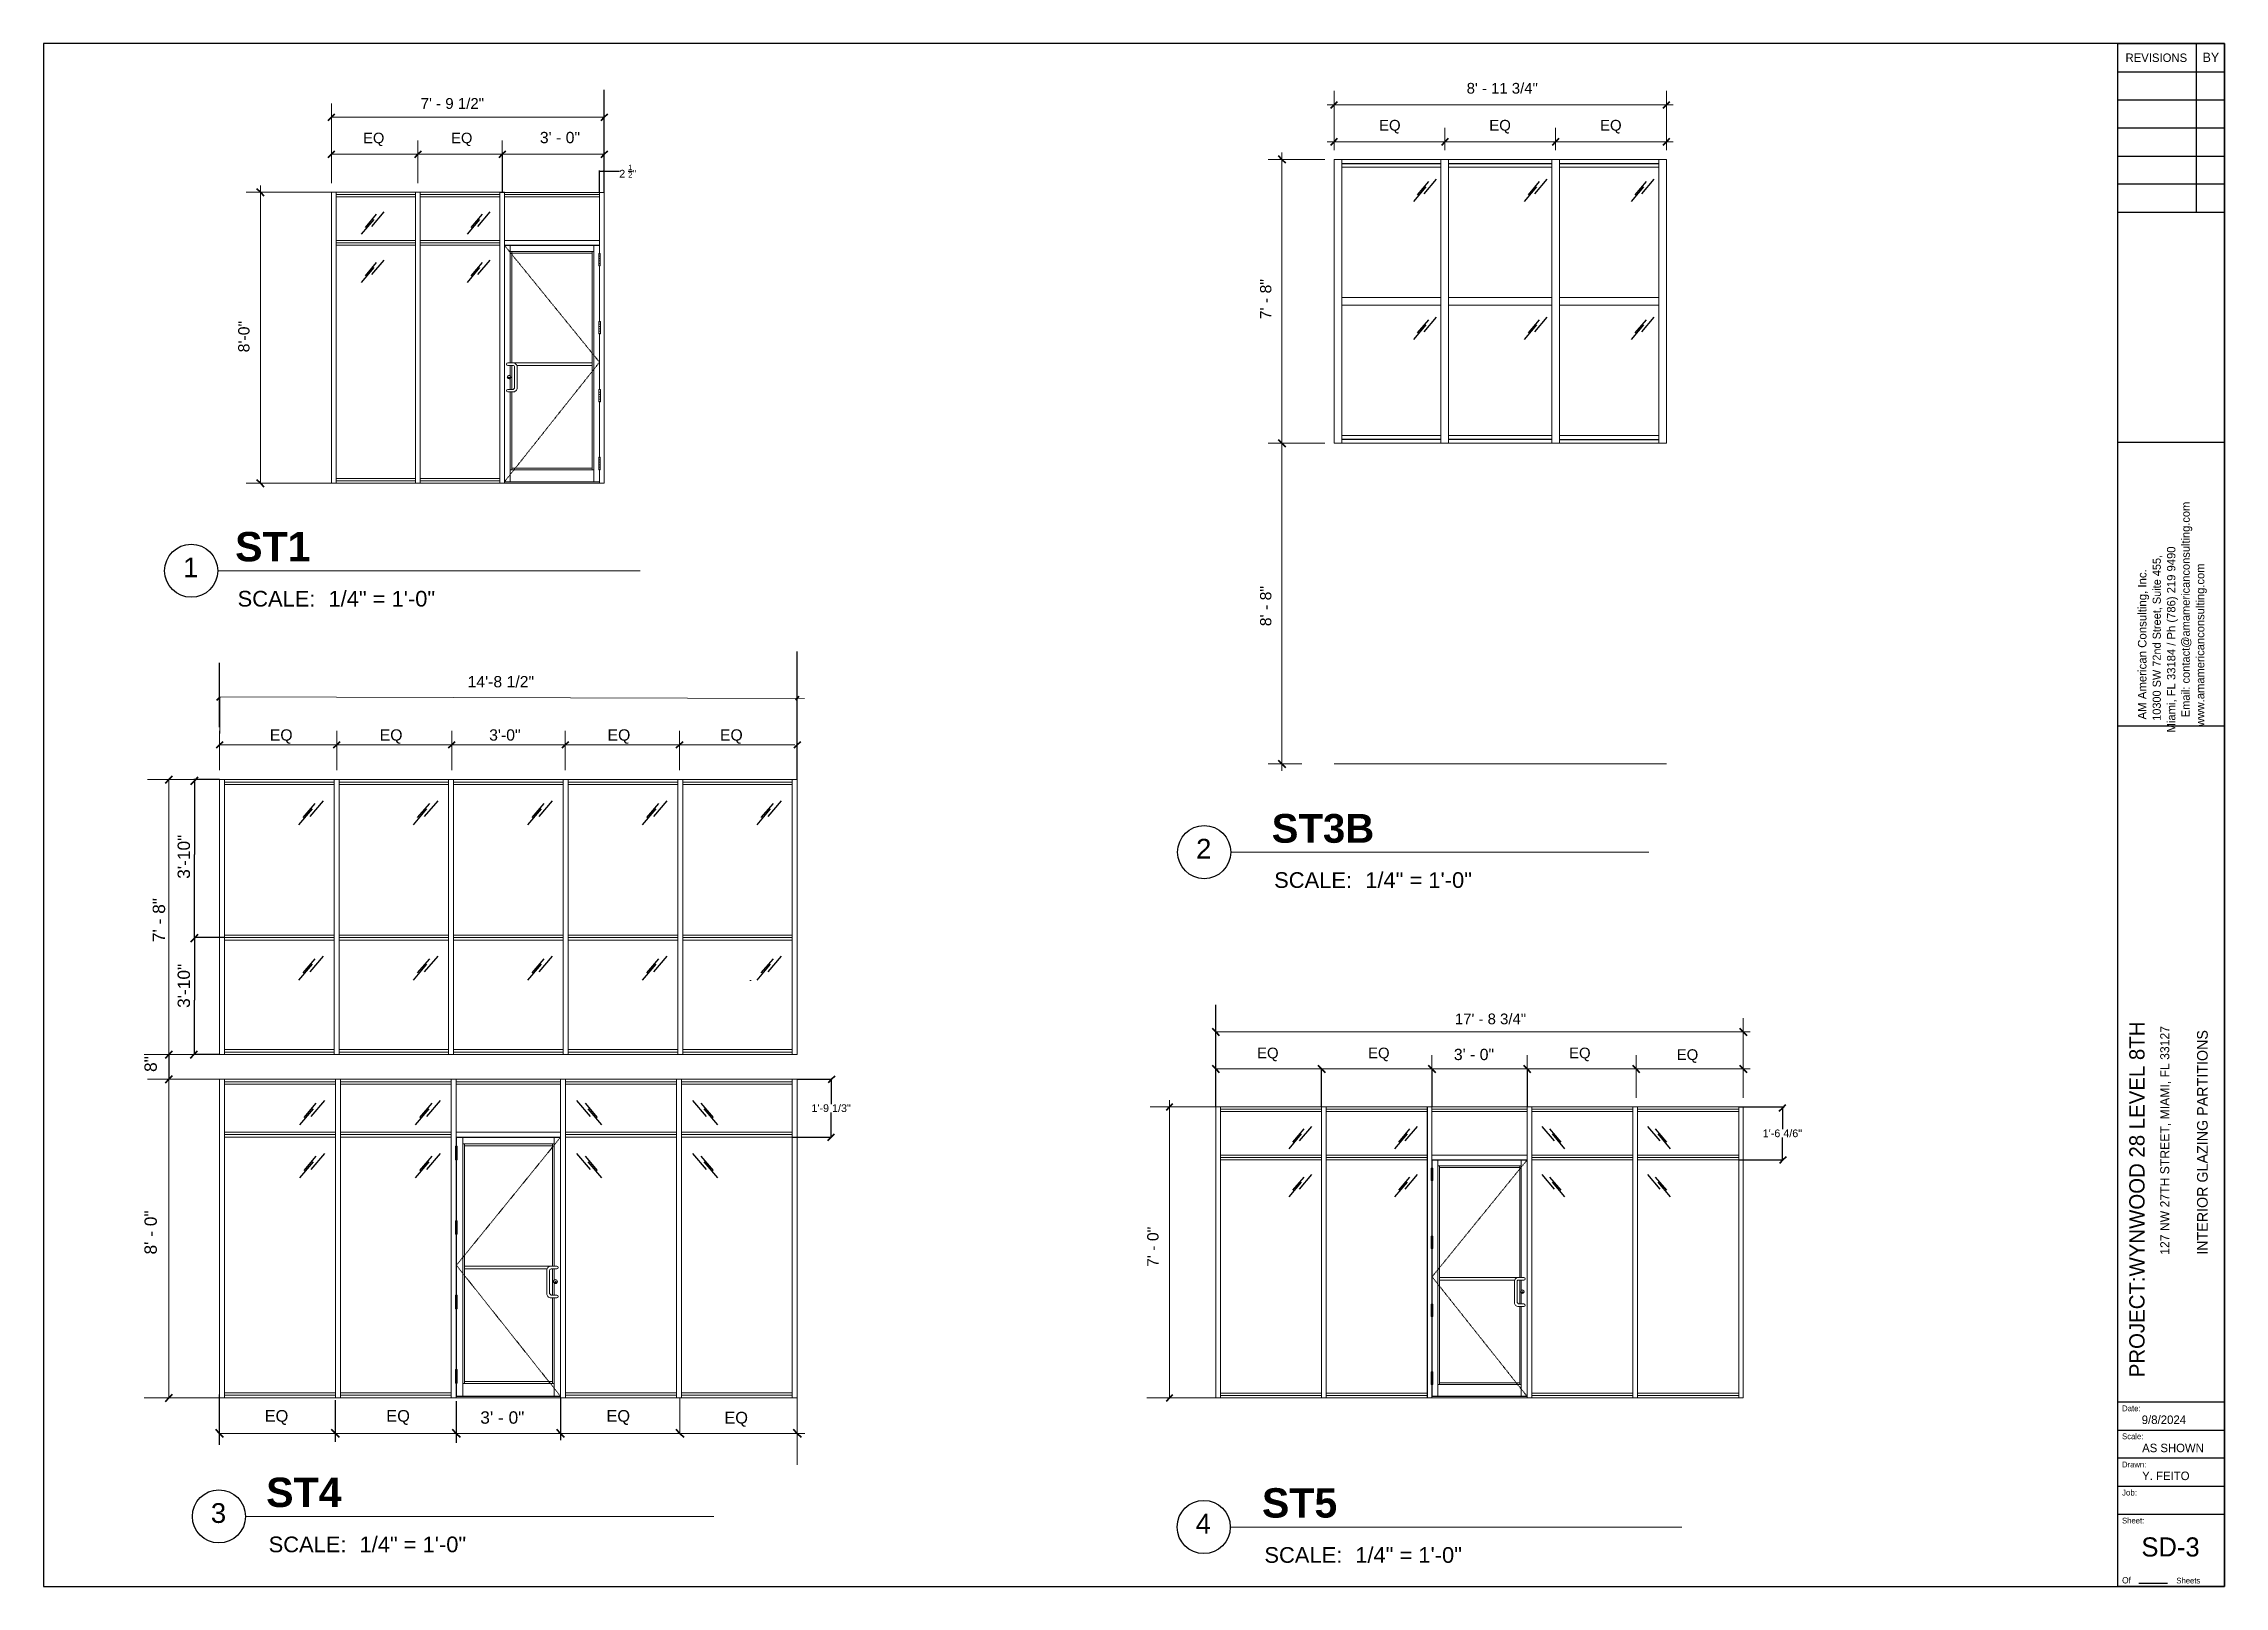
# Model space of a CAD drawing. Header units: inches. Extents: x -6061 to 13621, y -296 to 7483.
# Drawn here: x 4889 to 5596, y 5322 to 5823 of the extents above; entities that cross this region are included whole.
import ezdxf

# ---------------------------------------------------------------- set-up
doc = ezdxf.new("R2010")
doc.units = ezdxf.units.IN
doc.header["$MEASUREMENT"] = 0
doc.linetypes.add('HIDDEN', pattern=[0.375, 0.25, -0.125])
doc.layers.get('0').update_dxf_attribs({"linetype": 'CONTINUOUS'})
doc.layers.get('Defpoints').update_dxf_attribs({"color": 6, "linetype": 'CONTINUOUS', "lineweight": 15})
doc.styles.add('Arial$001H0', font='arial.ttf')
doc.styles.add('Arial$101H0', font='arialbd.ttf')
doc.styles.add('CIDFont+F1$001H0', font='')
doc.styles.add('CIDFont+F2$001H0', font='')
doc.styles.get('CIDFont+F1$001H0').set_extended_font_data('CIDFont+F1')
doc.styles.get('CIDFont+F2$001H0').set_extended_font_data('CIDFont+F2')
doc.dimstyles.get("Standard").update_dxf_attribs({"dimtxt": 0.18, "dimasz": 0.18, "dimexe": 0.18, "dimexo": 0.0625, "dimgap": 0.0625, "dimtad": 0, "dimtih": 1, "dimtoh": 1, "dimdec": 4, "dimzin": 0, "dimdsep": 46, "dimtxsty": 'Standard', "dimcen": 0.09, "dimadec": 0, "dimazin": 0, "dimtfac": 1, "dimtdec": 4, "dimtofl": 0, "dimtmove": 0, "dimatfit": 3, "dimfxl": 1, "dimtolj": 1, "dimtzin": 0, "dimlwd": -1, "dimlwe": -1, "dimarcsym": 0})

msp = doc.modelspace()

# ---------------------------------------------------------------- texts
at = {"color": 7, "true_color": 0x000007}
for s, height, style, p in [('REVISIONS', 2.745462, 'CIDFont+F1$001H0', (5564.18645, 5816.73029)), ('BY', 3.001664, 'CIDFont+F1$001H0', (5589.20671, 5816.73029)), ('8\' - 11 3/4"', 3.4665915, 'Arial$001H0', (5350.44453, 5806.47268)), ('7\' - 9 1/2"', 3.4905041, 'Arial$001H0', (5011.13354, 5801.51554)), ('3\' - 0"', 3.667117, 'Arial$001H0', (5049.78631, 5790.38271)), ('EQ', 3.476821, 'Arial$001H0', (5322.01243, 5794.45911)), ('EQ', 3.476821, 'Arial$001H0', (5357.77482, 5794.45911)), ('EQ', 3.476821, 'Arial$001H0', (5393.70486, 5794.45911)), ('EQ', 3.40067, 'Arial$001H0', (4992.47486, 5790.38271)), ('EQ', 3.40067, 'Arial$001H0', (5021.03301, 5790.38271)), ('ST1', 9.54154, 'Arial$101H0', (4950.93251, 5654.74801)), ('1', 6.40061, 'Arial$001H0', (4934.05213, 5649.59523)), ('SCALE:', 5.086183, 'Arial$001H0', (4951.73125, 5640.09149)), ('1/4" = 1\'-0"', 5.0830544, 'Arial$001H0', (4981.20455, 5640.09149)), ('ST3B', 9.315662, 'Arial$101H0', (5287.19404, 5563.48866)), ('2', 6.40061, 'Arial$001H0', (5262.67187, 5558.33587)), ('SCALE:', 5.086183, 'Arial$001H0', (5287.99491, 5548.83213)), ('1/4" = 1\'-0"', 5.0830544, 'Arial$001H0', (5317.54832, 5548.83213)), ('17\' - 8 3/4"', 3.4665915, 'Arial$001H0', (5346.63383, 5504.61155)), ('EQ', 3.466592, 'Arial$001H0', (5282.44334, 5493.55743)), ('EQ', 3.466592, 'Arial$001H0', (5318.45385, 5493.55743)), ('EQ', 3.466592, 'Arial$001H0', (5383.6642, 5493.55743)), ('3\' - 0"', 3.667117, 'Arial$001H0', (5346.29957, 5492.98012)), ('EQ', 3.466592, 'Arial$001H0', (5418.58756, 5493.02687)), ('EQ', 3.796841, 'Arial$001H0', (4960.52274, 5375.68242)), ('EQ', 3.796841, 'Arial$001H0', (4999.96386, 5375.68242)), ('3\' - 0"', 4.01647, 'Arial$001H0', (5030.46233, 5375.05012)), ('EQ', 3.796841, 'Arial$001H0', (5071.38656, 5375.68242)), ('EQ', 3.796841, 'Arial$001H0', (5109.63695, 5375.10132)), ('Date:', 1.885676, 'CIDFont+F1$001H0', (5563.05745, 5379.0733)), ('9/8/2024', 2.76745, 'CIDFont+F1$001H0', (5569.4281, 5374.94381)), ('Scale:', 1.867076, 'CIDFont+F1$001H0', (5563.05745, 5370.01853)), ('Drawn:', 1.858902, 'CIDFont+F1$001H0', (5563.05745, 5360.88434)), ('AS SHOWN', 2.746002, 'CIDFont+F1$001H0', (5569.58635, 5365.81066)), ('ST4', 9.54154, 'Arial$101H0', (4960.99832, 5348.0165)), ('Y. FEITO', 2.758454, 'CIDFont+F1$001H0', (5569.58635, 5356.7557)), ('3', 6.40061, 'Arial$001H0', (4943.0514, 5342.86355)), ('ST5', 9.540393, 'Arial$101H0', (5284.02945, 5344.58267)), ('Job:', 1.920118, 'CIDFont+F1$001H0', (5563.05745, 5351.75014)), ('4', 6.40061, 'Arial$001H0', (5262.52639, 5339.42972)), ('Sheet:', 1.863512, 'CIDFont+F1$001H0', (5563.05745, 5342.69538)), ('SCALE:', 5.086183, 'Arial$001H0', (4961.79707, 5333.35993)), ('1/4" = 1\'-0"', 5.0830544, 'Arial$001H0', (4991.27036, 5333.35993)), ('SCALE:', 5.086183, 'Arial$001H0', (5284.83235, 5329.92611)), ('1/4" = 1\'-0"', 5.0830544, 'Arial$001H0', (5314.30566, 5329.92611)), ('SD-3', 6.197286, 'CIDFont+F1$001H0', (5569.34121, 5331.97368)), ('Of', 2.05, 'CIDFont+F1$001H0', (5563.05745, 5323.23557)), ('Sheets', 1.85793, 'CIDFont+F1$001H0', (5580.69055, 5323.23557))]:
    msp.add_text(s, height=height, dxfattribs=dict(at, style=style)).set_placement(p)
for s, height, style, p in [('7\' - 8"', 3.667117, 'Arial$001H0', (5287.09303, 5733.27004)), ('8\'-0"', 3.667117, 'Arial$001H0', (4955.58405, 5722.54609)), ('8\' - 8"', 3.667117, 'Arial$001H0', (5287.09303, 5633.71046)), ('3\'-10"', 4.01647, 'Arial$001H0', (4936.28634, 5551.78353)), ('7\' - 8"', 4.01647, 'Arial$001H0', (4928.19866, 5531.25409)), ('3\'-10"', 4.01647, 'Arial$001H0', (4936.28634, 5509.91508)), ('PROJECT:WYNWOOD 28 LEVEL 8TH', 4.9446233, 'CIDFont+F1$001H0', (5570.35545, 5390.11338)), ('127 NW 27TH STREET, MIAMI, FL 33127', 2.954715, 'CIDFont+F1$001H0', (5578.39817, 5429.82925)), ('INTERIOR GLAZING PARTITIONS', 3.4665729, 'CIDFont+F1$001H0', (5590.85224, 5429.82612)), ('8"', 4.01647, 'Arial$001H0', (4925.52589, 5489.1355)), ('8\' - 0"', 4.01647, 'Arial$001H0', (4925.52589, 5429.93139)), ('7\' - 0"', 3.667117, 'Arial$001H0', (5250.49052, 5425.887))]:
    msp.add_text(s, height=height, rotation=90, dxfattribs=dict(at, style=style)).set_placement(p)
at = {"color": 146, "true_color": 0x105689, "style": 'CIDFont+F2$001H0'}
for s, height, p in [('Email: contact@amamericanconsulting.com', 2.6856395, (5585.02176, 5604.17537)), ('          10300 SW 72nd Street, Suite 455,', 2.6511926, (5575.63596, 5593.18522)), ('      Miami, FL 33184 / Ph (786) 219 9490', 2.7228606, (5580.36406, 5593.18522)), ('        www.amamericanconsulting.com', 2.7028453, (5589.74736, 5593.18522)), ('          AM American Consulting, Inc.', 2.766954, (5570.97949, 5593.18522))]:
    msp.add_text(s, height=height, rotation=90, dxfattribs=at).set_placement(p)
at = {"color": 7, "style": 'Arial$001H0'}
for s, p in [('14\'-8 1/2"', (5026.3277, 5613.88665)), ('EQ', (4962.17179, 5596.60291)), ('EQ', (4997.82375, 5596.60291)), ('3\'-0"', (5033.33886, 5596.60291)), ('EQ', (5071.73543, 5596.60291)), ('EQ', (5108.1983, 5596.60291))]:
    msp.add_text(s, height=3.667117, dxfattribs=at).set_placement(p)

# ---------------------------------------------------------------- blocks, each defined once
blk = doc.blocks.new('*U51')
at = {"lineweight": 5}
for p, q in [((22993.25, -3884.44), (23032.75, -3884.44)), ((22993.25, -3884.44), (22993.25, -3994.44)), ((22995, -3884.44), (22995, -3994.44)), ((22995, -3886.19), (23031, -3886.19)), ((22995, -3904.44), (23031, -3904.44)), ((22997.82, -3906.76), (22997.82, -3948.94)), ((23031.25, -3907.59), (23030.65, -3907.59)), ((23031.25, -3907.59), (23031.25, -3912.29)), ((23031.29, -3933.27), (23030.69, -3933.27)), ((23031.29, -3933.27), (23031.29, -3937.97)), ((23031.29, -3958.95), (23030.69, -3958.95)), ((23031.29, -3958.95), (23031.29, -3963.65)), ((23031.25, -3984.63), (23030.65, -3984.63)), ((23031.25, -3984.63), (23031.25, -3989.33)), ((23032.75, -3994.44), (22993.25, -3994.44)), ((23031, -3993.94), (22995, -3993.94))]:
    blk.add_line(p, q, dxfattribs=at)
at = {"color": 8, "lineweight": 5}
blk.add_line((23031, -3885.31), (22995, -3885.31), dxfattribs=at)
at = {"lineweight": 5, "extrusion": (0, 1, 0)}
for p, q in [((23031, -3907.59), (23031, -3884.44)), ((23032.75, -3994.44), (23032.75, -3884.44)), ((22995.04, -3993.86), (22995.04, -3904.51)), ((22995.04, -3904.51), (23030.96, -3904.51)), ((22997.22, -3948.94), (22997.22, -3904.56)), ((22997.22, -3906.76), (23028.78, -3906.76)), ((22997.82, -3907.39), (23028.18, -3907.39)), ((23028.18, -3989.43), (23028.18, -3906.76)), ((23028.78, -3993.86), (23028.78, -3904.51)), ((23030.65, -3907.69), (23031.25, -3907.69)), ((23030.96, -3907.59), (23030.96, -3904.51)), ((23030.65, -3908.59), (23031.25, -3908.59)), ((23031.25, -3909.49), (23030.65, -3909.49)), ((23031.25, -3910.39), (23030.65, -3910.39)), ((23031.25, -3911.29), (23030.65, -3911.29)), ((23030.65, -3912.19), (23031.25, -3912.19)), ((23030.96, -3933.27), (23030.96, -3912.29)), ((23031, -3933.27), (23031, -3912.29)), ((23030.69, -3933.37), (23031.29, -3933.37)), ((23030.69, -3934.27), (23031.29, -3934.27)), ((23031.29, -3935.17), (23030.69, -3935.17)), ((23031.29, -3936.07), (23030.69, -3936.07)), ((23031.29, -3936.97), (23030.69, -3936.97)), ((23030.69, -3937.87), (23031.29, -3937.87)), ((23030.96, -3958.95), (23030.96, -3937.97)), ((23031, -3958.95), (23031, -3937.97)), ((22997.22, -3953.8), (22997.22, -3949.94)), ((22997.82, -3958.94), (22997.82, -3949.94)), ((22997.22, -3958.94), (22997.22, -3954.8)), ((22997.22, -3993.86), (22997.22, -3959.94)), ((22997.82, -3989.43), (22997.82, -3959.94)), ((23030.69, -3959.05), (23031.29, -3959.05)), ((23030.69, -3959.95), (23031.29, -3959.95)), ((23031.29, -3960.85), (23030.69, -3960.85)), ((23031.29, -3961.75), (23030.69, -3961.75)), ((23031.29, -3962.65), (23030.69, -3962.65)), ((23030.69, -3963.55), (23031.29, -3963.55)), ((23030.96, -3984.63), (23030.96, -3963.65)), ((23031, -3984.63), (23031, -3963.65)), ((22997.22, -3989.43), (23028.78, -3989.43)), ((22997.82, -3988.8), (23028.18, -3988.8)), ((23025.71, -3989.37), (23025.71, -3989.37)), ((23030.65, -3984.73), (23031.25, -3984.73)), ((23031.25, -3985.63), (23030.65, -3985.63)), ((23031.25, -3986.53), (23030.65, -3986.53)), ((23031.25, -3987.43), (23030.65, -3987.43)), ((23030.65, -3988.33), (23031.25, -3988.33)), ((23030.65, -3989.23), (23031.25, -3989.23)), ((23030.96, -3993.86), (23030.96, -3989.33)), ((23031, -3994.44), (23031, -3989.33)), ((22995.04, -3993.86), (23030.96, -3993.86))]:
    blk.add_line(p, q, dxfattribs=at)
at = {"lineweight": 5, "ltscale": 0.5}
blk.add_line((22995, -3902.69), (23031, -3902.69), dxfattribs=at)
at = {"color": 251, "linetype": 'HIDDEN', "lineweight": 5, "true_color": 0x636466}
for q in [(22995.04, -3904.51), (22995.04, -3993.86)]:
    blk.add_line((23030.96, -3948.67), q, dxfattribs=at)
at = {"color": 1, "lineweight": 5}
for p, q in [((22998.29, -3948.94), (23028.18, -3948.94)), ((22999.7, -3949.94), (23028.18, -3949.94))]:
    blk.add_line(p, q, dxfattribs=at)
at = {"lineweight": 5}
for points in [[(23031.25, -3912.29), (23030.65, -3912.29), (23030.65, -3907.59)], [(23031.29, -3937.97), (23030.69, -3937.97), (23030.69, -3933.27)], [(23031.29, -3963.65), (23030.69, -3963.65), (23030.69, -3958.95)], [(23031.25, -3989.33), (23030.65, -3989.33), (23030.65, -3984.63)]]:
    blk.add_lwpolyline(points, dxfattribs=at)
at = {"color": 1, "lineweight": 5}
blk.add_lwpolyline([(22998.29, -3948.94), (22996.29, -3948.94, 1), (22996.29, -3949.94), (22998.29, -3949.94, -0.414214), (22998.79, -3950.44), (22998.79, -3958.44), (22998.29, -3958.94), (22996.29, -3958.94, 1), (22996.29, -3959.94), (22998.29, -3959.94, 0.414214), (22999.79, -3958.44), (22999.79, -3950.44, 0.414214)], format="xyb", close=True, dxfattribs=at)
at = {"lineweight": 5}
blk.add_polyline3d([(22997.36, -3954.35, 0), (22997.31, -3954.35, 0), (22997.31, -3954.64, 0), (22997.36, -3954.64, 0)], close=True, dxfattribs=at)
for centre, radius in [((22996.76, -3954.3), 0.682), ((22996.76, -3954.3), 0.635), ((22996.76, -3954.52), 0.218)]:
    blk.add_circle(centre, radius, dxfattribs=at)
for centre, start, end in [((22996.75, -3954.54), 104.39871, 255.60129), ((22997.33, -3954.54), 284.39871, 75.60129)]:
    blk.add_arc(centre, 0.0919, start, end, dxfattribs=at)
blk = doc.blocks.new('*U52')
at = {"lineweight": 5, "ltscale": 0.5}
blk.add_line((22995, -3896.69), (23033.25, -3896.69), dxfattribs=at)
at = {"lineweight": 5}
for p, q in [((22995, -3896.69), (22995, -3992.69)), ((22995, -3898.44), (23033.25, -3898.44)), ((22995, -3990.94), (23033.25, -3990.94)), ((22995, -3992.69), (23033.25, -3992.69))]:
    blk.add_line(p, q, dxfattribs=at)
at = {"color": 8, "lineweight": 5}
for p, q in [((23033.25, -3897.56), (22995, -3897.56)), ((23033.25, -3951.81), (22995, -3951.81)), ((23033.25, -3991.81), (22995, -3991.81))]:
    blk.add_line(p, q, dxfattribs=at)
at = {"lineweight": 5}
for points in [[(23035, -3992.69), (23033.25, -3992.69), (23033.25, -3896.69), (23035, -3896.69)], [(23033.25, -3950.94), (22995, -3950.94), (22995, -3952.69), (23033.25, -3952.69)]]:
    blk.add_lwpolyline(points, close=True, dxfattribs=at)
at = {"color": 8, "ltscale": 0.008}
for points in [[(23025.57, -3906.92), (23020.85, -3912.47)], [(23026.54, -3904.97), (23022.32, -3909.95)], [(23029.44, -3904.04), (23024.77, -3909.55)], [(23026.54, -3959.22), (23022.32, -3964.2)], [(23029.44, -3958.29), (23024.77, -3963.8)], [(23025.57, -3961.17), (23020.85, -3966.72)]]:
    blk.add_lwpolyline(points, dxfattribs=at)
at = {"layer": 'Defpoints', "color": 6, "lineweight": 5}
blk.add_lwpolyline([(22995, -3896.69), (22993.25, -3896.69), (22993.25, -3992.69), (22995, -3992.69)], dxfattribs=at)
blk = doc.blocks.new('*U53')
at = {"lineweight": 5, "ltscale": 0.5}
blk.add_line((22995, -3896.69), (23033.25, -3896.69), dxfattribs=at)
at = {"lineweight": 5}
for p, q in [((22995, -3896.69), (22995, -3992.69)), ((22995, -3898.44), (23033.25, -3898.44)), ((22995, -3990.94), (23033.25, -3990.94)), ((22995, -3992.69), (23033.25, -3992.69))]:
    blk.add_line(p, q, dxfattribs=at)
at = {"color": 8, "lineweight": 5}
for p, q in [((23033.25, -3897.56), (22995, -3897.56)), ((23033.25, -3951.81), (22995, -3951.81)), ((23033.25, -3991.81), (22995, -3991.81))]:
    blk.add_line(p, q, dxfattribs=at)
at = {"lineweight": 5}
for points in [[(23035, -3992.69), (23033.25, -3992.69), (23033.25, -3896.69), (23035, -3896.69)], [(23033.25, -3950.94), (22995, -3950.94), (22995, -3952.69), (23033.25, -3952.69)]]:
    blk.add_lwpolyline(points, close=True, dxfattribs=at)
at = {"color": 8, "ltscale": 0.008}
for points in [[(23025.57, -3906.92), (23020.85, -3912.47)], [(23026.54, -3904.97), (23022.32, -3909.95)], [(23029.44, -3904.04), (23024.77, -3909.55)], [(23026.54, -3959.22), (23022.32, -3964.2)], [(23029.44, -3958.29), (23024.77, -3963.8)], [(23025.57, -3961.17), (23020.85, -3966.72)]]:
    blk.add_lwpolyline(points, dxfattribs=at)
at = {"layer": 'Defpoints', "color": 6, "lineweight": 5}
blk.add_lwpolyline([(22995, -3896.69), (22993.25, -3896.69), (22993.25, -3992.69), (22995, -3992.69)], dxfattribs=at)
blk = doc.blocks.new('*U54')
at = {"lineweight": 5, "ltscale": 0.5}
blk.add_line((22995, -3896.69), (23033.25, -3896.69), dxfattribs=at)
at = {"lineweight": 5}
for p, q in [((22995, -3896.69), (22995, -3992.69)), ((22995, -3898.44), (23033.25, -3898.44)), ((22995, -3990.94), (23033.25, -3990.94)), ((22995, -3992.69), (23033.25, -3992.69))]:
    blk.add_line(p, q, dxfattribs=at)
at = {"color": 8, "lineweight": 5}
for p, q in [((23033.25, -3897.56), (22995, -3897.56)), ((23033.25, -3951.81), (22995, -3951.81)), ((23033.25, -3991.81), (22995, -3991.81))]:
    blk.add_line(p, q, dxfattribs=at)
at = {"lineweight": 5}
for points in [[(23035, -3992.69), (23033.25, -3992.69), (23033.25, -3896.69), (23035, -3896.69)], [(23033.25, -3950.94), (22995, -3950.94), (22995, -3952.69), (23033.25, -3952.69)]]:
    blk.add_lwpolyline(points, close=True, dxfattribs=at)
at = {"color": 8, "ltscale": 0.008}
for points in [[(23025.57, -3906.92), (23020.85, -3912.47)], [(23026.54, -3904.97), (23022.32, -3909.95)], [(23029.44, -3904.04), (23024.77, -3909.55)], [(23026.54, -3959.22), (23022.32, -3964.2)], [(23029.44, -3958.29), (23024.77, -3963.8)], [(23025.57, -3961.17), (23020.85, -3966.72)]]:
    blk.add_lwpolyline(points, dxfattribs=at)
at = {"layer": 'Defpoints', "color": 6, "lineweight": 5}
blk.add_lwpolyline([(22995, -3896.69), (22993.25, -3896.69), (22993.25, -3992.69), (22995, -3992.69)], dxfattribs=at)
blk = doc.blocks.new('*U55')
at = {"lineweight": 5, "ltscale": 0.5}
blk.add_line((22995, -3896.69), (23033.25, -3896.69), dxfattribs=at)
at = {"color": 8, "lineweight": 5}
for p, q in [((23033.25, -3897.56), (22995, -3897.56)), ((23033.25, -3951.81), (22995, -3951.81)), ((23033.25, -3991.81), (22995, -3991.81))]:
    blk.add_line(p, q, dxfattribs=at)
at = {"lineweight": 5}
for p, q in [((22995, -3898.44), (23033.25, -3898.44)), ((22995, -3990.94), (23033.25, -3990.94)), ((22995, -3992.69), (23033.25, -3992.69))]:
    blk.add_line(p, q, dxfattribs=at)
for points in [[(22995, -3992.69), (22993.25, -3992.69), (22993.25, -3896.69), (22995, -3896.69)], [(23035, -3992.69), (23033.25, -3992.69), (23033.25, -3896.69), (23035, -3896.69)], [(23033.25, -3950.94), (22995, -3950.94), (22995, -3952.69), (23033.25, -3952.69)]]:
    blk.add_lwpolyline(points, close=True, dxfattribs=at)
at = {"color": 8, "ltscale": 0.008}
for points in [[(23025.57, -3906.92), (23020.85, -3912.47)], [(23026.54, -3904.97), (23022.32, -3909.95)], [(23029.44, -3904.04), (23024.77, -3909.55)], [(23026.54, -3959.22), (23022.32, -3964.2)], [(23029.44, -3958.29), (23024.77, -3963.8)], [(23025.57, -3961.17), (23020.85, -3966.72)]]:
    blk.add_lwpolyline(points, dxfattribs=at)
blk = doc.blocks.new('_CLOSEDFILLED')
at = {"color": 0, "lineweight": -2, "true_color": 0x000000}
blk.add_line((-1, 0), (-2, 0), dxfattribs=at)
blk.add_solid([(-1, 0.2), (0, 0), (-1, 0.2), (-1, -0.2)], dxfattribs=at)
blk = doc.blocks.new('*D71')
at = {"color": 0, "transparency": 16777216}
for p, q in [((5069.17, 5774.51), (5069.17, 5781.51)), ((5069.35, 5781.33), (5070.5, 5781.33)), ((5070.68, 5774.51), (5070.68, 5781.51)), ((5070.68, 5781.33), (5075.66, 5781.33))]:
    blk.add_line(p, q, dxfattribs=at)
at = {"layer": 'Defpoints', "color": 0, "transparency": 16777216}
for p in [(5070.68, 5781.33), (5069.17, 5774.44), (5070.68, 5774.44)]:
    blk.add_point(p, dxfattribs=at)
at = {"color": 0, "transparency": 16777216, "xscale": 0.18, "yscale": 0.18, "zscale": 0.18, "rotation": 180}
blk.add_blockref('_CLOSEDFILLED', (5069.17, 5781.33), dxfattribs=at)
at = {"color": 0, "transparency": 16777216, "xscale": 0.18, "yscale": 0.18, "zscale": 0.18}
blk.add_blockref('_CLOSEDFILLED', (5070.68, 5781.33), dxfattribs=at)
at = {"color": 0, "transparency": 16777216, "insert": (5078.3, 5781.33), "char_height": 2.5, "attachment_point": 5, "style": 'Arial$001H0'}
blk.add_mtext('2 {\\H0.7x;\\S1/2;}"', dxfattribs=at)
blk = doc.blocks.new('*D78')
at = {"color": 0, "transparency": 16777216}
for p, q in [((5438.75, 5477.79), (5453.05, 5477.79)), ((5452.87, 5477.61), (5452.87, 5470.56)), ((5452.87, 5460.81), (5452.87, 5467.85)), ((5438.75, 5460.63), (5453.05, 5460.63))]:
    blk.add_line(p, q, dxfattribs=at)
at = {"layer": 'Defpoints', "color": 0, "transparency": 16777216}
for p in [(5438.69, 5477.79), (5452.87, 5477.79), (5438.69, 5460.63)]:
    blk.add_point(p, dxfattribs=at)
at = {"color": 0, "transparency": 16777216, "xscale": 0.18, "yscale": 0.18, "zscale": 0.18}
for p, rotation in [((5452.87, 5477.79), 90), ((5452.87, 5460.63), 270)]:
    blk.add_blockref('_CLOSEDFILLED', p, dxfattribs=dict(at, rotation=rotation))
at = {"color": 0, "transparency": 16777216, "insert": (5452.87, 5469.21), "char_height": 2.5, "attachment_point": 5, "style": 'Arial$001H0'}
blk.add_mtext('1\'-6 4/6"', dxfattribs=at)
blk = doc.blocks.new('*D79')
at = {"color": 0, "transparency": 16777216}
for p, q in [((5133.36, 5486.77), (5144.45, 5486.77)), ((5144.27, 5486.59), (5144.27, 5478.74)), ((5144.27, 5468.17), (5144.27, 5476.02)), ((5131.72, 5467.99), (5144.45, 5467.99))]:
    blk.add_line(p, q, dxfattribs=at)
at = {"layer": 'Defpoints', "color": 0, "transparency": 16777216}
for p in [(5133.3, 5486.77), (5131.65, 5467.99), (5144.27, 5467.99)]:
    blk.add_point(p, dxfattribs=at)
at = {"color": 0, "transparency": 16777216, "xscale": 0.18, "yscale": 0.18, "zscale": 0.18}
for p, rotation in [((5144.27, 5486.77), 90), ((5144.27, 5467.99), 270)]:
    blk.add_blockref('_CLOSEDFILLED', p, dxfattribs=dict(at, rotation=rotation))
at = {"color": 0, "transparency": 16777216, "insert": (5144.27, 5477.38), "char_height": 2.5, "attachment_point": 5, "style": 'Arial$001H0'}
blk.add_mtext('1\'-9 1/3"', dxfattribs=at)

# ---------------------------------------------------------------- dimensions: what is measured, and where the dimension line sits
at = {"color": 7}
dim = msp.add_linear_dim(base=(5070.67505, 5781.32861), p1=(5069.17399, 5774.44478), p2=(5070.67505, 5774.44478), text='2 {\\H0.7x;\\S1/2;}"', dimstyle='Standard', override={"dimtxt": 2.5, "dimzin": 8, "dimtxsty": 'Arial$001H0', "dimtdec": 2, "dimtofl": 1, "dimtolj": 0, "dimtzin": 8}, dxfattribs=at)
dim.commit()
dim.dimension.update_dxf_attribs({"geometry": '*D71', "text_midpoint": (5078.30205, 5781.32861), "dimtype": 160})
for base, p1, p2, text, picture, middle in [((5144.26965, 5467.98506), (5133.29747, 5486.77429), (5131.65341, 5467.98506), '1\'-9 1/3"', '*D79', (5144.26965, 5477.37968)), ((5452.87145, 5477.7857), (5438.68903, 5460.63076), (5438.68903, 5477.7857), '1\'-6 4/6"', '*D78', (5452.87145, 5469.20823))]:
    dim = msp.add_linear_dim(base=base, p1=p1, p2=p2, angle=90, text=text, dimstyle='Standard', override={"dimtxt": 2.5, "dimzin": 8, "dimtxsty": 'Arial$001H0', "dimtdec": 2, "dimtofl": 1, "dimtolj": 0, "dimtzin": 8}, dxfattribs=at)
    dim.commit()
    dim.dimension.update_dxf_attribs({"geometry": picture, "text_midpoint": middle})

# ---------------------------------------------------------------- linework, layer by layer
at = {"color": 7, "linetype": 'Continuous', "lineweight": 25, "true_color": 0x000007}
for p, q in [((5561.62757, 5822.67744), (5596.25808, 5822.67744)), ((5561.62757, 5822.67741), (5561.62757, 5322.28244)), ((5587.12388, 5822.67741), (5587.12388, 5768.03112)), ((5561.62757, 5813.54323), (5596.25808, 5813.54323)), ((5561.62757, 5804.40904), (5596.25808, 5804.40904)), ((5561.62757, 5795.35428), (5596.25808, 5795.35428)), ((5561.62757, 5786.22009), (5596.25808, 5786.22009)), ((5561.62757, 5777.16531), (5596.25808, 5777.16531)), ((5561.62757, 5768.03112), (5596.25808, 5768.03112)), ((5561.62757, 5693.44844), (5596.25808, 5693.44844)), ((5561.62757, 5693.44844), (5596.25808, 5693.44844)), ((5561.62757, 5601.39165), (5596.25808, 5601.39165)), ((5596.25808, 5382.01213), (5561.62757, 5382.01213)), ((5596.25808, 5372.87793), (5561.62757, 5372.87793)), ((5596.25808, 5363.82316), (5561.62757, 5363.82316)), ((5596.25808, 5354.68897), (5561.62757, 5354.68897)), ((5596.25808, 5345.6342), (5561.62757, 5345.6342)), ((5568.45836, 5323.315), (5577.83084, 5323.315))]:
    msp.add_line(p, q, dxfattribs=at)
at = {"color": 7, "linetype": 'Continuous', "lineweight": 9, "true_color": 0x000007}
for p, q in [((4982.17439, 5798.7923), (4982.17439, 5803.27737)), ((5305.19376, 5802.78897), (5417.48064, 5802.78897)), ((5307.4363, 5802.78897), (5307.4363, 5807.35413)), ((5307.4363, 5802.78897), (5307.4363, 5788.13241)), ((5415.23811, 5802.78897), (5415.23811, 5807.35413)), ((5415.23811, 5802.78897), (5415.23811, 5788.13241)), ((4982.17439, 5798.7923), (4982.17439, 5777.40814)), ((4982.17439, 5798.7923), (5070.67505, 5798.7923)), ((5307.4363, 5790.85548), (5307.4363, 5795.34055)), ((5343.39693, 5790.85548), (5343.39693, 5795.34055)), ((5379.27747, 5790.85548), (5379.27747, 5795.34055)), ((5415.23811, 5790.85548), (5415.23811, 5795.34055)), ((4982.17439, 5786.77872), (4982.17439, 5791.26379)), ((5010.23476, 5786.77872), (5010.23476, 5791.26379)), ((5037.61285, 5786.77872), (5037.61285, 5791.26379)), ((5037.61285, 5786.77872), (5037.61285, 5791.26379)), ((5290.5372, 5787.41159), (5290.5372, 5693.06499)), ((5305.19376, 5790.85548), (5343.39693, 5790.85548)), ((5307.4363, 5790.85548), (5307.4363, 5788.13241)), ((5343.39693, 5790.85548), (5379.27747, 5790.85548)), ((5343.39693, 5790.85548), (5343.39693, 5788.13241)), ((5379.27747, 5790.85548), (5417.48064, 5790.85548)), ((5379.27747, 5790.85548), (5379.27747, 5788.13241)), ((5415.23811, 5790.85548), (5415.23811, 5788.13241)), ((4982.17439, 5786.77872), (4982.17439, 5777.40814)), ((4982.17439, 5786.77872), (5002.93366, 5786.77872)), ((5002.93366, 5786.77872), (5039.85538, 5786.77872)), ((5010.23476, 5786.77872), (5010.23476, 5777.40814)), ((5035.37031, 5786.77872), (5070.67505, 5786.77872)), ((5290.5372, 5785.08897), (5286.05214, 5785.08897)), ((5290.5372, 5785.08897), (5304.47295, 5785.08897)), ((5307.4363, 5785.08897), (5309.9191, 5785.08897)), ((5307.4363, 5785.08897), (5307.4363, 5739.11702)), ((5309.9191, 5782.60616), (5309.9191, 5785.08897)), ((5342.11548, 5785.08897), (5309.9191, 5785.08897)), ((5309.9191, 5785.08897), (5309.9191, 5739.11702)), ((5342.11548, 5782.60616), (5309.9191, 5782.60616)), ((5342.11548, 5782.60616), (5309.9191, 5782.60616)), ((5309.9191, 5782.60616), (5309.9191, 5740.31838)), ((5342.11548, 5785.08897), (5342.11548, 5782.60616)), ((5342.11548, 5785.08897), (5344.59829, 5785.08897)), ((5342.11548, 5785.08897), (5342.11548, 5739.11702)), ((5342.11548, 5740.31838), (5342.11548, 5782.60616)), ((5344.59829, 5782.60616), (5344.59829, 5785.08897)), ((5378.07612, 5785.08897), (5344.59829, 5785.08897)), ((5344.59829, 5785.08897), (5344.59829, 5739.11702)), ((5378.07612, 5782.60616), (5344.59829, 5782.60616)), ((5344.59829, 5782.60616), (5344.59829, 5740.31838)), ((5378.07612, 5782.60616), (5344.59829, 5782.60616)), ((5378.07612, 5785.08897), (5380.55892, 5785.08897)), ((5378.07612, 5785.08897), (5378.07612, 5739.11702)), ((5378.07612, 5785.08897), (5378.07612, 5782.60616)), ((5378.07612, 5740.31838), (5378.07612, 5782.60616)), ((5380.55892, 5782.60616), (5380.55892, 5785.08897)), ((5412.7553, 5785.08897), (5380.55892, 5785.08897)), ((5380.55892, 5785.08897), (5380.55892, 5739.11702)), ((5412.7553, 5782.60616), (5380.55892, 5782.60616)), ((5380.55892, 5782.60616), (5380.55892, 5740.31838)), ((5412.7553, 5782.60616), (5380.55892, 5782.60616)), ((5412.7553, 5785.08897), (5412.7553, 5782.60616)), ((5412.7553, 5785.08897), (5415.23811, 5785.08897)), ((5412.7553, 5739.11702), (5412.7553, 5785.08897)), ((5412.7553, 5740.31838), (5412.7553, 5782.60616)), ((5415.23811, 5739.11702), (5415.23811, 5785.08897)), ((4959.10832, 5774.44479), (4954.54317, 5774.44479)), ((4959.10832, 5776.68732), (4959.10832, 5680.09818)), ((4959.10832, 5774.44479), (4982.17439, 5774.44479)), ((5307.4363, 5739.11702), (5307.4363, 5693.06499)), ((5309.9191, 5740.31838), (5342.11548, 5740.31838)), ((5309.9191, 5737.83557), (5309.9191, 5740.31838)), ((5342.11548, 5740.31838), (5309.9191, 5740.31838)), ((5309.9191, 5739.11702), (5309.9191, 5693.06499)), ((5342.11548, 5737.83557), (5309.9191, 5737.83557)), ((5309.9191, 5737.83557), (5309.9191, 5695.54779)), ((5342.11548, 5737.83557), (5309.9191, 5737.83557)), ((5342.11548, 5740.31838), (5342.11548, 5737.83557)), ((5342.11548, 5739.11702), (5342.11548, 5693.06499)), ((5342.11548, 5695.54779), (5342.11548, 5737.83557)), ((5344.59829, 5740.31838), (5378.07612, 5740.31838)), ((5344.59829, 5737.83557), (5344.59829, 5740.31838)), ((5378.07612, 5740.31838), (5344.59829, 5740.31838)), ((5344.59829, 5739.11702), (5344.59829, 5693.06499)), ((5378.07612, 5737.83557), (5344.59829, 5737.83557)), ((5344.59829, 5737.83557), (5344.59829, 5695.54779)), ((5378.07612, 5737.83557), (5344.59829, 5737.83557)), ((5378.07612, 5740.31838), (5378.07612, 5737.83557)), ((5378.07612, 5739.11702), (5378.07612, 5693.06499)), ((5378.07612, 5695.54779), (5378.07612, 5737.83557)), ((5380.55892, 5740.31838), (5412.7553, 5740.31838)), ((5380.55892, 5737.83557), (5380.55892, 5740.31838)), ((5412.7553, 5740.31838), (5380.55892, 5740.31838)), ((5380.55892, 5739.11702), (5380.55892, 5693.06499)), ((5412.7553, 5737.83557), (5380.55892, 5737.83557)), ((5380.55892, 5737.83557), (5380.55892, 5695.54779)), ((5412.7553, 5737.83557), (5380.55892, 5737.83557)), ((5412.7553, 5740.31838), (5412.7553, 5737.83557)), ((5412.7553, 5693.06499), (5412.7553, 5739.11702)), ((5412.7553, 5695.54779), (5412.7553, 5737.83557)), ((5415.23811, 5693.06499), (5415.23811, 5739.11702)), ((5309.9191, 5695.54779), (5342.11548, 5695.54779)), ((5309.9191, 5693.06499), (5309.9191, 5695.54779)), ((5309.9191, 5695.54779), (5342.11548, 5695.54779)), ((5342.11548, 5695.54779), (5342.11548, 5693.06499)), ((5344.59829, 5695.54779), (5378.07612, 5695.54779)), ((5344.59829, 5693.06499), (5344.59829, 5695.54779)), ((5344.59829, 5695.54779), (5378.07612, 5695.54779)), ((5378.07612, 5695.54779), (5378.07612, 5693.06499)), ((5380.55892, 5695.54779), (5412.7553, 5695.54779)), ((5380.55892, 5693.06499), (5380.55892, 5695.54779)), ((5380.55892, 5695.54779), (5412.7553, 5695.54779)), ((5412.7553, 5695.54779), (5412.7553, 5693.06499)), ((5290.5372, 5693.06499), (5286.05214, 5693.06499)), ((5290.5372, 5693.06499), (5290.5372, 5586.78489)), ((5290.5372, 5693.06499), (5304.47295, 5693.06499)), ((5309.9191, 5693.06499), (5307.4363, 5693.06499)), ((5309.9191, 5693.06499), (5342.11548, 5693.06499)), ((5344.59829, 5693.06499), (5342.11548, 5693.06499)), ((5344.59829, 5693.06499), (5378.07612, 5693.06499)), ((5380.55892, 5693.06499), (5378.07612, 5693.06499)), ((5380.55892, 5693.06499), (5412.7553, 5693.06499)), ((5415.23811, 5693.06499), (5412.7553, 5693.06499)), ((4959.10832, 5680.09272), (4954.54317, 5680.09272)), ((4959.10832, 5680.09272), (4982.17439, 5680.09272)), ((4945.29371, 5651.70493), (5082.36159, 5651.70493)), ((4945.8751, 5610.79279), (5135.65568, 5610.29908)), ((4945.99523, 5610.69952), (4945.91514, 5586.99273)), ((4945.91514, 5595.24205), (4945.91514, 5599.72712)), ((4983.88419, 5595.24207), (4983.88419, 5599.72713)), ((5021.20636, 5595.24207), (5021.20636, 5599.72713)), ((5058.03946, 5595.24207), (5058.03946, 5599.72713)), ((5095.13704, 5595.24207), (5095.13704, 5599.72713)), ((4945.91514, 5595.24205), (4945.91514, 5586.99273)), ((4945.94301, 5595.24207), (5021.20636, 5595.24207)), ((4983.88419, 5595.24207), (4983.88419, 5586.99275)), ((5021.20636, 5595.24207), (5058.60862, 5595.24207)), ((5021.20636, 5595.24207), (5021.20636, 5586.99275)), ((5058.03946, 5595.24207), (5058.03946, 5586.99275)), ((5058.60862, 5595.24207), (5096.01088, 5595.24207)), ((5095.13704, 5595.24207), (5095.13704, 5586.99275)), ((5096.01088, 5595.24207), (5132.46914, 5595.24207)), ((5290.5372, 5589.02743), (5286.05214, 5589.02743)), ((5290.5372, 5589.02743), (5297.02453, 5589.02743)), ((4947.81929, 5583.94929), (4922.5558, 5583.94929)), ((4929.41301, 5583.94929), (4929.41301, 5494.78027)), ((4929.41301, 5583.94929), (4934.41307, 5583.94929)), ((5273.91345, 5560.44557), (5409.50666, 5560.44557)), ((5440.19008, 5502.13322), (5440.19008, 5506.61828)), ((5442.43262, 5502.13322), (5269.06975, 5502.13322)), ((5440.19008, 5502.13322), (5440.19008, 5480.74905)), ((4946.65858, 5494.77429), (4921.3951, 5494.77429)), ((4929.41301, 5494.77429), (4934.41307, 5494.77429)), ((5303.82903, 5490.11964), (5269.06975, 5490.11964)), ((5339.19049, 5490.11964), (5302.26877, 5490.11964)), ((5339.19049, 5490.11964), (5339.19049, 5494.60471)), ((5339.19049, 5490.11964), (5339.19049, 5494.60471)), ((5372.99416, 5490.11964), (5339.19049, 5490.11964)), ((5405.43081, 5490.11964), (5368.50909, 5490.11964)), ((5370.06934, 5490.11964), (5370.06934, 5494.60471)), ((5370.06934, 5490.11964), (5370.06934, 5494.60471)), ((5405.43081, 5490.11964), (5405.43081, 5494.60471)), ((5405.43081, 5490.11964), (5405.43081, 5480.74905)), ((5442.43262, 5490.11964), (5405.43081, 5490.11964)), ((5440.19008, 5490.11964), (5440.19008, 5494.60471)), ((5440.19008, 5490.11964), (5440.19008, 5480.74905)), ((4947.81929, 5486.77429), (4922.5558, 5486.77429)), ((4929.41301, 5489.23047), (4929.41301, 5383.43962)), ((4929.41301, 5486.77429), (4934.41307, 5486.77429)), ((5270.84483, 5477.7857), (5247.77877, 5477.7857)), ((5254.03953, 5480.02824), (5254.03953, 5383.4391)), ((5254.03953, 5477.7857), (5258.60469, 5477.7857)), ((5133.29747, 5385.0752), (5133.29747, 5361.65384)), ((4946.65858, 5383.43364), (4921.3951, 5383.43364)), ((4929.41301, 5383.43364), (4934.41307, 5383.43364)), ((5022.676, 5371.91713), (5022.676, 5376.82948)), ((5022.676, 5371.91713), (5022.676, 5376.82948)), ((5056.49657, 5371.91713), (5056.49657, 5376.82948)), ((5056.49657, 5371.91713), (5056.49657, 5376.82948)), ((5095.2268, 5383.44269), (5095.2268, 5373.1794)), ((5095.2268, 5371.91713), (5095.2268, 5376.82948)), ((5133.29747, 5371.91713), (5133.29747, 5376.82948)), ((5269.78508, 5383.43364), (5246.71902, 5383.43364)), ((5254.03953, 5383.43364), (5258.60469, 5383.43364)), ((4983.94578, 5371.91713), (4945.8751, 5371.91713)), ((5022.676, 5371.91713), (4982.23688, 5371.91713)), ((5059.70002, 5371.91713), (5022.676, 5371.91713)), ((5095.2268, 5371.91713), (5054.78768, 5371.91713)), ((5135.75364, 5371.91713), (5095.2268, 5371.91713)), ((5133.29747, 5371.91713), (5133.29747, 5361.65384)), ((4954.29298, 5344.97325), (5106.2026, 5344.97325)), ((5273.76797, 5341.53942), (5420.24643, 5341.53942))]:
    msp.add_line(p, q, dxfattribs=at)
for p, q in [((5070.67505, 5792.97302), (5070.67505, 5807.70972)), ((5070.67505, 5774.44478), (5070.67505, 5792.97302)), ((5037.61285, 5786.77872), (5037.61285, 5774.44478)), ((5309.9191, 5783.84756), (5342.11548, 5783.84756)), ((5344.59829, 5783.84756), (5378.07612, 5783.84756)), ((5380.55892, 5783.84756), (5412.7553, 5783.84756)), ((5342.11548, 5694.30639), (5309.9191, 5694.30639)), ((5378.07612, 5694.30639), (5344.59829, 5694.30639)), ((5380.55892, 5694.30639), (5412.7553, 5694.30639)), ((5133.28194, 5583.9493), (5133.28194, 5625.48894)), ((4945.8751, 5601.0225), (4945.8751, 5621.79232)), ((5269.06975, 5477.7857), (5269.06975, 5510.85908)), ((4929.41301, 5494.77429), (4929.41301, 5486.77429)), ((5303.37959, 5477.78572), (5303.37959, 5490.11964)), ((5339.19049, 5490.11964), (5339.19049, 5477.7857)), ((5370.06934, 5490.11964), (5370.06934, 5477.7857)), ((4945.8751, 5368.17025), (4945.8751, 5384.51866)), ((4983.45352, 5369.17382), (4983.45352, 5382.68276)), ((5022.676, 5382.35149), (5022.676, 5368.84254)), ((5056.49657, 5383.21389), (5056.49657, 5369.70494))]:
    msp.add_line(p, q)
at = {"color": 7, "linetype": 'Continuous', "lineweight": 40, "true_color": 0x000007}
for p, q in [((5307.4363, 5802.78897), (5306.31503, 5801.6677)), ((5307.4363, 5802.78897), (5308.55757, 5803.91023)), ((5415.23811, 5802.78897), (5414.11684, 5801.6677)), ((5415.23811, 5802.78897), (5416.35938, 5803.91023)), ((4982.17439, 5798.7923), (4981.05312, 5797.67103)), ((4982.17439, 5798.7923), (4983.29565, 5799.91357)), ((5070.67505, 5798.7923), (5069.55378, 5797.67103)), ((5070.67505, 5798.7923), (5071.79632, 5799.91357)), ((4982.17439, 5786.77872), (4983.29565, 5787.89999)), ((5010.23476, 5786.77872), (5011.35603, 5787.89999)), ((5037.61285, 5786.77872), (5038.73412, 5787.89999)), ((5037.61285, 5786.77872), (5038.73412, 5787.89999)), ((5070.67505, 5786.77872), (5071.79632, 5787.89999)), ((5307.4363, 5790.85548), (5306.31503, 5789.65413)), ((5307.4363, 5790.85548), (5308.55757, 5791.97675)), ((5343.39693, 5790.85548), (5342.27566, 5789.65413)), ((5343.39693, 5790.85548), (5344.5182, 5791.97675)), ((5379.27747, 5790.85548), (5378.15621, 5789.65413)), ((5379.27747, 5790.85548), (5380.47883, 5791.97675)), ((5415.23811, 5790.85548), (5414.11684, 5789.65413)), ((5415.23811, 5790.85548), (5416.35938, 5791.97675)), ((4982.17439, 5786.77872), (4981.05312, 5785.65746)), ((5010.23476, 5786.77872), (5009.11349, 5785.65746)), ((5037.61285, 5786.77872), (5036.49158, 5785.65746)), ((5037.61285, 5786.77872), (5036.49158, 5785.65746)), ((5070.67505, 5786.77872), (5069.55378, 5785.65746)), ((5290.5372, 5785.08897), (5289.41594, 5786.29032)), ((5290.5372, 5785.08897), (5291.65847, 5783.9677)), ((4959.10832, 5774.44479), (4957.98706, 5775.56605)), ((4959.10832, 5774.44479), (4960.22959, 5773.32352)), ((5290.5372, 5693.06499), (5289.41594, 5694.18625)), ((5290.5372, 5693.06499), (5291.65847, 5691.94372)), ((4959.10832, 5680.09272), (4957.98706, 5681.21399)), ((4959.10832, 5680.09272), (4960.22959, 5678.89136)), ((4945.99523, 5610.69952), (4944.87397, 5609.57825)), ((5133.84257, 5610.868), (5132.7213, 5609.74674)), ((4945.91514, 5595.24205), (4947.03641, 5596.36332)), ((4983.88419, 5595.24207), (4985.00545, 5596.36333)), ((5021.20636, 5595.24207), (5022.32763, 5596.36333)), ((5058.03946, 5595.24207), (5059.16072, 5596.36333)), ((5095.13704, 5595.24207), (5096.2583, 5596.36333)), ((5133.28194, 5595.24207), (5134.4032, 5596.36333)), ((4945.91514, 5595.24205), (4944.79388, 5594.12079)), ((4983.88419, 5595.24207), (4982.76292, 5594.1208)), ((5021.20636, 5595.24207), (5020.08509, 5594.1208)), ((5058.03946, 5595.24207), (5056.91819, 5594.1208)), ((5095.13704, 5595.24207), (5093.93568, 5594.1208)), ((5133.28194, 5595.24207), (5132.16067, 5594.1208)), ((5290.5372, 5589.02743), (5289.41594, 5590.1487)), ((5290.5372, 5589.02743), (5291.65847, 5587.90616)), ((4929.41301, 5583.94929), (4928.18492, 5582.72121)), ((4929.41301, 5583.94929), (4930.64109, 5585.17738)), ((4937.70134, 5583.58331), (4936.47326, 5582.26751)), ((4937.70134, 5583.58331), (4938.92943, 5584.8114)), ((4937.70134, 5532.55734), (4936.47326, 5531.24154)), ((4937.70134, 5532.55734), (4938.92943, 5533.78543)), ((5269.06975, 5502.13322), (5267.94848, 5503.25448)), ((5269.06975, 5502.13322), (5270.19101, 5501.01195)), ((5440.19008, 5502.13322), (5439.06882, 5503.25448)), ((5440.19008, 5502.13322), (5441.31135, 5501.01195)), ((4929.41301, 5494.77429), (4928.18492, 5493.45849)), ((4929.41301, 5494.77429), (4930.64109, 5496.00238)), ((4937.52134, 5494.77429), (4936.29326, 5493.54621)), ((4937.52134, 5494.77429), (4938.74943, 5496.00238)), ((5269.06975, 5490.11964), (5267.94848, 5491.24091)), ((5269.06975, 5490.11964), (5270.19101, 5488.99837)), ((5303.37959, 5490.11964), (5302.25832, 5491.24091)), ((5303.37959, 5490.11964), (5302.25832, 5491.24091)), ((5303.37959, 5490.11964), (5304.50085, 5488.99837)), ((5303.37959, 5490.11964), (5304.50085, 5488.99837)), ((5339.19049, 5490.11964), (5338.06923, 5491.24091)), ((5339.19049, 5490.11964), (5338.06923, 5491.24091)), ((5339.19049, 5490.11964), (5338.06923, 5491.24091)), ((5339.19049, 5490.11964), (5340.31176, 5488.99837)), ((5339.19049, 5490.11964), (5340.31176, 5488.99837)), ((5339.19049, 5490.11964), (5340.31176, 5488.99837)), ((5370.06934, 5490.11964), (5368.94808, 5491.24091)), ((5370.06934, 5490.11964), (5368.94808, 5491.24091)), ((5370.06934, 5490.11964), (5371.19061, 5488.99837)), ((5370.06934, 5490.11964), (5371.19061, 5488.99837)), ((5405.43081, 5490.11964), (5404.30954, 5491.24091)), ((5405.43081, 5490.11964), (5406.55208, 5488.99837)), ((5440.19008, 5490.11964), (5439.06882, 5491.24091)), ((5440.19008, 5490.11964), (5441.31135, 5488.99837)), ((4929.41301, 5486.77429), (4928.18492, 5485.54621)), ((4929.41301, 5486.77429), (4930.64109, 5488.00238)), ((5144.44965, 5486.77429), (5143.32838, 5485.65303)), ((5144.44965, 5486.77429), (5145.57092, 5487.89556)), ((5254.03953, 5477.7857), (5252.91826, 5476.66444)), ((5254.03953, 5477.7857), (5255.1608, 5478.90697)), ((5452.87145, 5477.4257), (5451.75018, 5476.30444)), ((5452.87145, 5477.4257), (5453.99271, 5478.54697)), ((5144.26965, 5467.98506), (5145.39092, 5469.10633)), ((5144.26965, 5467.98506), (5143.14838, 5466.7837)), ((5453.05145, 5460.63076), (5454.17271, 5461.75203)), ((5453.05145, 5460.63076), (5451.93018, 5459.4294)), ((4929.41301, 5383.43364), (4930.64109, 5384.66172)), ((5254.03953, 5383.43364), (5255.1608, 5384.5549)), ((4929.41301, 5383.43364), (4928.18492, 5382.11783)), ((5254.03953, 5383.43364), (5252.91826, 5382.23228)), ((4945.8751, 5371.91713), (4944.64701, 5373.14522)), ((4945.8751, 5371.91713), (4947.10318, 5370.68905)), ((4983.45352, 5371.91713), (4982.22543, 5373.14522)), ((4983.45352, 5371.91713), (4982.22543, 5373.14522)), ((4983.45352, 5371.91713), (4984.6816, 5370.68905)), ((4983.45352, 5371.91713), (4984.6816, 5370.68905)), ((5022.676, 5371.91713), (5021.44792, 5373.14522)), ((5022.676, 5371.91713), (5021.44792, 5373.14522)), ((5022.676, 5371.91713), (5021.44792, 5373.14522)), ((5022.676, 5371.91713), (5023.90409, 5370.68905)), ((5022.676, 5371.91713), (5023.90409, 5370.68905)), ((5022.676, 5371.91713), (5023.90409, 5370.68905)), ((5056.49657, 5371.91713), (5055.26848, 5373.14522)), ((5056.49657, 5371.91713), (5055.26848, 5373.14522)), ((5056.49657, 5371.91713), (5057.72466, 5370.68905)), ((5056.49657, 5371.91713), (5057.72466, 5370.68905)), ((5095.2268, 5371.91713), (5093.99871, 5373.14522)), ((5095.2268, 5371.91713), (5096.45488, 5370.68905)), ((5133.29747, 5371.91713), (5132.06938, 5373.14522)), ((5133.29747, 5371.91713), (5134.52555, 5370.68905))]:
    msp.add_line(p, q, dxfattribs=at)
at = {"color": 7, "linetype": 'Continuous', "lineweight": 18, "true_color": 0x000007}
for p, q in [((5307.4363, 5693.06499), (5307.4363, 5785.08897)), ((5307.4363, 5785.08897), (5415.23811, 5785.08897)), ((5415.23811, 5785.08897), (5415.23811, 5693.06499)), ((5415.23811, 5693.06499), (5307.4363, 5693.06499)), ((5415.3182, 5589.02743), (5307.4363, 5589.02743)), ((5307.4363, 5589.02743), (5415.3182, 5589.02743))]:
    msp.add_line(p, q, dxfattribs=at)
at = {"lineweight": 5, "ltscale": 0.5}
for p, q in [((4982.17439, 5774.44479), (5003.98529, 5774.44478)), ((5003.98529, 5774.44478), (5036.79407, 5774.44478)), ((4947.51916, 5486.77429), (4983.45352, 5486.77429)), ((4985.09757, 5486.77429), (5021.03194, 5486.77429)), ((5094.07499, 5486.77429), (5058.14063, 5486.77429)), ((5131.65341, 5486.77429), (5095.71905, 5486.77429)), ((5270.5708, 5477.7857), (5303.37959, 5477.7857)), ((5304.88064, 5477.7857), (5337.68943, 5477.7857)), ((5404.37919, 5477.7857), (5371.5704, 5477.7857)), ((5438.68903, 5477.7857), (5405.88024, 5477.7857))]:
    msp.add_line(p, q, dxfattribs=at)
at = {"color": 8, "lineweight": 5}
for p, q in [((5003.98528, 5773.69426), (4983.67544, 5773.69426)), ((5009.48423, 5773.69426), (5003.98528, 5773.69426)), ((5036.79407, 5773.69426), (5010.98529, 5773.69426)), ((5009.48423, 5758.04038), (4983.67544, 5758.04038)), ((5036.79407, 5758.04037), (5010.98529, 5758.04038)), ((5003.98528, 5680.84322), (4983.67544, 5680.84323)), ((5009.48423, 5680.84322), (5003.98528, 5680.84322)), ((5036.79407, 5680.84322), (5010.98529, 5680.84322)), ((4983.45352, 5485.95226), (4947.51915, 5485.95226)), ((5021.03194, 5485.95226), (4985.09757, 5485.95226)), ((5058.14063, 5485.95226), (5094.07499, 5485.95226)), ((5095.71905, 5485.95226), (5131.65341, 5485.95226)), ((5303.37959, 5477.03518), (5270.5708, 5477.03518)), ((5337.68943, 5477.03517), (5304.88064, 5477.03517)), ((5371.5704, 5477.03517), (5404.37919, 5477.03517)), ((5405.88024, 5477.03518), (5438.68903, 5477.03518)), ((4983.45352, 5468.80709), (4947.51915, 5468.8071)), ((5021.03194, 5468.80709), (4985.09757, 5468.8071)), ((5058.14063, 5468.80709), (5094.07499, 5468.8071)), ((5095.71905, 5468.80709), (5131.65341, 5468.8071)), ((5303.37959, 5461.38129), (5270.5708, 5461.3813)), ((5337.68943, 5461.38129), (5304.88064, 5461.3813)), ((5371.5704, 5461.38129), (5404.37919, 5461.3813)), ((5405.88024, 5461.38129), (5438.68903, 5461.3813)), ((4983.45352, 5384.25564), (4947.51915, 5384.25564)), ((5021.03194, 5384.25564), (4985.09757, 5384.25564)), ((5058.14063, 5384.25564), (5094.07499, 5384.25564)), ((5095.71905, 5384.25564), (5131.65341, 5384.25564)), ((5303.37959, 5384.18414), (5270.5708, 5384.18414)), ((5337.68943, 5384.18414), (5304.88064, 5384.18414)), ((5371.5704, 5384.18414), (5404.37919, 5384.18414)), ((5405.88024, 5384.18414), (5438.68903, 5384.18414))]:
    msp.add_line(p, q, dxfattribs=at)
at = {"lineweight": 5}
for p, q in [((4983.67544, 5772.9437), (5003.98528, 5772.9437)), ((5003.98528, 5772.9437), (5009.48423, 5772.9437)), ((5010.98528, 5774.4448), (5010.98529, 5680.09272)), ((5010.98529, 5772.9437), (5036.79407, 5772.9437)), ((4983.67544, 5681.59378), (5003.98528, 5681.59378)), ((5003.98528, 5681.59378), (5009.48423, 5681.59378)), ((5010.98529, 5681.59378), (5036.79407, 5681.59378)), ((4982.17439, 5680.09272), (5003.98529, 5680.09272)), ((5003.98529, 5680.09272), (5036.79407, 5680.09272)), ((4947.51915, 5485.13021), (4983.45352, 5485.13021)), ((4985.09757, 5486.77431), (4985.09757, 5383.43364)), ((4985.09757, 5485.13021), (5021.03194, 5485.13021)), ((5094.07499, 5485.13021), (5058.14063, 5485.13021)), ((5094.07499, 5486.77431), (5094.07499, 5383.43364)), ((5131.65341, 5485.13021), (5095.71905, 5485.13021)), ((5270.5708, 5476.28462), (5303.37959, 5476.28462)), ((5304.88064, 5477.78572), (5304.88064, 5383.43364)), ((5304.88064, 5476.28462), (5337.68943, 5476.28462)), ((5404.37919, 5476.28462), (5371.5704, 5476.28462)), ((5404.37919, 5477.78572), (5404.37919, 5383.43364)), ((5438.68903, 5476.28462), (5405.88024, 5476.28462)), ((4947.51915, 5385.0777), (4983.45352, 5385.0777)), ((4985.09757, 5385.0777), (5021.03194, 5385.0777)), ((5094.07499, 5385.0777), (5058.14063, 5385.0777)), ((5131.65341, 5385.0777), (5095.71905, 5385.0777)), ((5270.5708, 5384.9347), (5303.37959, 5384.9347)), ((5304.88064, 5384.9347), (5337.68943, 5384.9347)), ((5404.37919, 5384.9347), (5371.5704, 5384.9347)), ((5438.68903, 5384.9347), (5405.88024, 5384.9347)), ((4947.51916, 5383.43364), (4983.45352, 5383.43364)), ((4985.09757, 5383.43364), (5021.03194, 5383.43364)), ((5094.07499, 5383.43364), (5058.14063, 5383.43364)), ((5131.65341, 5383.43364), (5095.71905, 5383.43364)), ((5270.5708, 5383.43364), (5303.37959, 5383.43364)), ((5304.88064, 5383.43364), (5337.68943, 5383.43364)), ((5404.37919, 5383.43364), (5371.5704, 5383.43364)), ((5438.68903, 5383.43364), (5405.88024, 5383.43364))]:
    msp.add_line(p, q, dxfattribs=at)
at = {"color": 7}
for p, q in [((4945.8126, 5583.94929), (4937.52134, 5583.94929)), ((4937.70134, 5583.76929), (4937.70134, 5559.68524)), ((4937.70134, 5532.92331), (4937.70134, 5559.68524)), ((4947.43819, 5532.74332), (4937.52134, 5532.74332)), ((4947.43819, 5532.74331), (4937.52134, 5532.74331)), ((4937.70134, 5532.56332), (4937.70134, 5512.41902)), ((4937.70134, 5494.95429), (4937.70134, 5512.41902)), ((4945.8126, 5494.77429), (4937.52134, 5494.77429))]:
    msp.add_line(p, q, dxfattribs=at)
at = {"color": 8, "linetype": 'Continuous', "lineweight": 9, "true_color": 0x7f7f7f}
msp.add_line((5117.91297, 5518.80146), (5118.31342, 5518.80146), dxfattribs=at)
msp.add_lwpolyline([(4888.80308, 5322.28244), (5596.25808, 5322.28244), (5596.25808, 5822.67744), (4888.80308, 5822.67744)], close=True)
at = {"color": 7, "linetype": 'Continuous', "lineweight": 25, "true_color": 0x000007}
for points in [[(5596.25808, 5822.67741), (5596.25808, 5322.28244), (5561.62757, 5322.28244)], [(5596.25808, 5322.28244), (5596.25808, 5822.67741), (5587.12388, 5822.67741)]]:
    msp.add_lwpolyline(points, dxfattribs=at)
at = {"lineweight": 5}
for points in [[(4983.67544, 5680.09272), (4982.17439, 5680.09272), (4982.17439, 5774.44479), (4983.67544, 5774.44479)], [(5010.98529, 5680.09272), (5009.48423, 5680.09272), (5009.48423, 5774.44479), (5010.98529, 5774.44479)], [(5038.29513, 5680.09272), (5036.79407, 5680.09272), (5036.79407, 5774.44478), (5038.29513, 5774.44478)], [(4947.51916, 5383.43364), (4945.8751, 5383.43364), (4945.8751, 5486.77429), (4947.51916, 5486.77429)], [(4985.09758, 5383.43364), (4983.45352, 5383.43364), (4983.45352, 5486.77429), (4985.09758, 5486.77429)], [(5022.67599, 5383.43363), (5021.03194, 5383.43363), (5021.03194, 5486.77429), (5022.67599, 5486.77429)], [(5056.49657, 5383.43363), (5058.14063, 5383.43363), (5058.14063, 5486.77429), (5056.49657, 5486.77429)], [(5094.07499, 5383.43364), (5095.71905, 5383.43364), (5095.71905, 5486.77429), (5094.07499, 5486.77429)], [(5131.65341, 5383.43364), (5133.29747, 5383.43364), (5133.29747, 5486.77429), (5131.65341, 5486.77429)], [(5270.5708, 5383.43364), (5269.06975, 5383.43364), (5269.06975, 5477.7857), (5270.5708, 5477.7857)], [(5304.88065, 5383.43364), (5303.37959, 5383.43364), (5303.37959, 5477.7857), (5304.88065, 5477.7857)], [(5339.19049, 5383.43363), (5337.68943, 5383.43363), (5337.68943, 5477.7857), (5339.19049, 5477.7857)], [(5370.06934, 5383.43363), (5371.5704, 5383.43363), (5371.5704, 5477.7857), (5370.06934, 5477.7857)], [(5404.37919, 5383.43364), (5405.88024, 5383.43364), (5405.88024, 5477.7857), (5404.37919, 5477.7857)], [(5438.68903, 5383.43364), (5440.19008, 5383.43364), (5440.19008, 5477.7857), (5438.68903, 5477.7857)], [(4983.45352, 5469.62912), (4947.51915, 5469.62911), (4947.51915, 5467.98506), (4983.45352, 5467.98506)], [(5021.03194, 5469.62911), (4985.09757, 5469.62911), (4985.09757, 5467.98506), (5021.03194, 5467.98506)], [(5058.14063, 5469.62911), (5094.07499, 5469.62911), (5094.07499, 5467.98506), (5058.14063, 5467.98506)], [(5095.71905, 5469.62912), (5131.65341, 5469.62911), (5131.65341, 5467.98506), (5095.71905, 5467.98506)], [(5303.37959, 5462.13182), (5270.5708, 5462.13182), (5270.5708, 5460.63076), (5303.37959, 5460.63076)], [(5337.68943, 5462.13182), (5304.88064, 5462.13182), (5304.88064, 5460.63076), (5337.68943, 5460.63076)], [(5371.5704, 5462.13182), (5404.37919, 5462.13182), (5404.37919, 5460.63076), (5371.5704, 5460.63076)], [(5405.88024, 5462.13182), (5438.68903, 5462.13182), (5438.68903, 5460.63076), (5405.88024, 5460.63076)]]:
    msp.add_lwpolyline(points, close=True, dxfattribs=at)
at = {"color": 8, "ltscale": 0.008}
for points in [[(5337.19291, 5776.24395), (5333.14812, 5771.47503)], [(5338.02929, 5777.91261), (5334.40584, 5773.64046)], [(5340.51832, 5778.70983), (5336.5076, 5773.98109)], [(5373.15355, 5776.24395), (5369.10875, 5771.47503)], [(5373.98992, 5777.91261), (5370.36647, 5773.64046)], [(5376.47895, 5778.70983), (5372.46824, 5773.98109)], [(5407.83273, 5776.24395), (5403.78794, 5771.47503)], [(5408.66911, 5777.91261), (5405.04566, 5773.64046)], [(5411.15814, 5778.70983), (5407.14742, 5773.98109)], [(4996.72777, 5767.33958), (4993.10432, 5763.06743)], [(4999.21681, 5768.1368), (4995.20609, 5763.40805)], [(5031.03762, 5767.33958), (5027.41417, 5763.06743)], [(5033.52665, 5768.1368), (5029.51593, 5763.40805)], [(4995.8914, 5765.67092), (4991.84661, 5760.90199)], [(5030.20124, 5765.67092), (5026.15645, 5760.90199)], [(4996.72777, 5751.68572), (4993.10432, 5747.41357)], [(4999.21681, 5752.48294), (4995.20609, 5747.75419)], [(5031.03761, 5751.68572), (5027.41416, 5747.41357)], [(5033.52665, 5752.48294), (5029.51593, 5747.75419)], [(4995.8914, 5750.01706), (4991.84661, 5745.24813)], [(5030.20124, 5750.01706), (5026.15645, 5745.24813)], [(5337.19291, 5731.47336), (5333.14812, 5726.70444)], [(5338.02929, 5733.14202), (5334.40584, 5728.86988)], [(5340.51832, 5733.93925), (5336.5076, 5729.2105)], [(5373.15355, 5731.47336), (5369.10875, 5726.70444)], [(5373.98992, 5733.14202), (5370.36647, 5728.86988)], [(5376.47895, 5733.93925), (5372.46824, 5729.2105)], [(5407.83273, 5731.47336), (5403.78794, 5726.70444)], [(5408.66911, 5733.14202), (5405.04566, 5728.86988)], [(5411.15814, 5733.93925), (5407.14742, 5729.2105)], [(4976.23261, 5477.16457), (4971.80249, 5471.94133)], [(4977.14867, 5478.9922), (4973.18002, 5474.31306)], [(4979.87482, 5479.86537), (4975.48202, 5474.68613)], [(5013.81103, 5477.16457), (5009.38091, 5471.94132)], [(5014.72708, 5478.9922), (5010.75844, 5474.31305)], [(5017.45324, 5479.86537), (5013.06044, 5474.68613)], [(5061.71933, 5479.86537), (5066.11213, 5474.68613)], [(5064.44548, 5478.9922), (5068.41412, 5474.31305)], [(5065.36153, 5477.16457), (5069.79166, 5471.94132)], [(5099.29775, 5479.86537), (5103.69055, 5474.68613)], [(5102.0239, 5478.9922), (5105.99254, 5474.31306)], [(5102.93995, 5477.16457), (5107.37008, 5471.94133)], [(5296.78676, 5469.01184), (5292.74197, 5464.24291)], [(5297.62313, 5470.6805), (5293.99968, 5466.40835)], [(5300.11217, 5471.47772), (5296.10145, 5466.74897)], [(5331.0966, 5469.01184), (5327.05181, 5464.24291)], [(5331.93297, 5470.6805), (5328.30952, 5466.40835)], [(5334.42201, 5471.47772), (5330.41129, 5466.74897)], [(5374.83782, 5471.47772), (5378.84854, 5466.74897)], [(5377.32686, 5470.6805), (5380.95031, 5466.40835)], [(5378.16323, 5469.01184), (5382.20802, 5464.24291)], [(5409.14766, 5471.47772), (5413.15838, 5466.74897)], [(5411.6367, 5470.6805), (5415.26015, 5466.40835)], [(5412.47307, 5469.01184), (5416.51787, 5464.24291)], [(4977.14866, 5461.84705), (4973.18002, 5457.16791)], [(4979.87482, 5462.72022), (4975.48202, 5457.54098)], [(5014.72708, 5461.84705), (5010.75844, 5457.16791)], [(5017.45324, 5462.72022), (5013.06043, 5457.54098)], [(5061.71933, 5462.72022), (5066.11213, 5457.54098)], [(5064.44548, 5461.84705), (5068.41413, 5457.16791)], [(5099.29775, 5462.72022), (5103.69055, 5457.54098)], [(5102.0239, 5461.84705), (5105.99254, 5457.16791)], [(4976.23261, 5460.01942), (4971.80249, 5454.79618)], [(5013.81103, 5460.01942), (5009.3809, 5454.79618)], [(5065.36153, 5460.01942), (5069.79166, 5454.79618)], [(5102.93995, 5460.01942), (5107.37008, 5454.79618)], [(5297.62313, 5455.02664), (5293.99968, 5450.75449)], [(5300.11217, 5455.82386), (5296.10145, 5451.09511)], [(5331.93297, 5455.02663), (5328.30952, 5450.75449)], [(5334.42201, 5455.82386), (5330.41129, 5451.09511)], [(5374.83782, 5455.82386), (5378.84854, 5451.09511)], [(5377.32686, 5455.02663), (5380.95031, 5450.75449)], [(5409.14767, 5455.82386), (5413.15838, 5451.09511)], [(5411.6367, 5455.02664), (5415.26015, 5450.75449)], [(5296.78676, 5453.35798), (5292.74196, 5448.58905)], [(5331.0966, 5453.35798), (5327.05181, 5448.58905)], [(5378.16323, 5453.35798), (5382.20802, 5448.58905)], [(5412.47307, 5453.35798), (5416.51787, 5448.58905)]]:
    msp.add_lwpolyline(points, dxfattribs=at)
at = {"lineweight": 5}
for points in [[(5009.48423, 5758.79091), (4983.67544, 5758.7909)], [(5010.98528, 5757.28985), (5010.98528, 5758.79091)], [(5010.98528, 5757.28984), (5036.79407, 5757.28984), (5036.79407, 5758.7909), (5010.98528, 5758.7909)], [(4983.67544, 5757.28984), (5009.48423, 5757.28985)]]:
    msp.add_lwpolyline(points, dxfattribs=at)
for centre in [(4936.67697, 5651.70493), (5265.29671, 5560.44557), (4945.67624, 5344.97325), (5265.15123, 5341.53942)]:
    msp.add_circle(centre, 8.61674)
at = {"layer": 'Defpoints', "color": 6, "lineweight": 5}
for points in [[(5010.98528, 5774.4448), (5009.48423, 5774.4448), (5009.48423, 5680.09272), (5010.98529, 5680.09272)], [(4985.09757, 5486.77431), (4983.45352, 5486.77431), (4983.45352, 5383.43364), (4985.09757, 5383.43364)], [(5094.07499, 5486.77431), (5095.71905, 5486.77431), (5095.71905, 5383.43364), (5094.07499, 5383.43364)], [(5304.88064, 5477.78572), (5303.37959, 5477.78572), (5303.37959, 5383.43364), (5304.88064, 5383.43364)], [(5404.37919, 5477.78572), (5405.88024, 5477.78572), (5405.88024, 5383.43364), (5404.37919, 5383.43364)]]:
    msp.add_lwpolyline(points, dxfattribs=at)

# ---------------------------------------------------------------- block references
for name, p, xscale, yscale, zscale in [('*U51', (-14685.57798, 9106.30462), 0.8577460631640043, 0.8577460631640043, 0.8577460631640043), ('*U55', (-16412.70119, 9203.60545), 0.9289062530062924, 0.9289062530062924, 0.9289062530062924), ('*U55', (-16375.54494, 9203.60547), 0.9289062530062924, 0.9289062530062924, 0.9289062530062924), ('*U54', (-16338.38869, 9203.60546), 0.9289062530062924, 0.9289062530062924, 0.9289062530062924), ('*U53', (-16301.23244, 9203.60546), 0.9289062530062924, 0.9289062530062924, 0.9289062530062924), ('*U52', (-16264.07619, 9203.60546), 0.9289062530062924, 0.9289062530062924, 0.9289062530062924), ('*U51', (26659.39344, 9136.04865), -0.9394605025730572, 0.9394605025730572, 0.9394605025730572), ('*U51', (25093.94246, 8809.64553), -0.8577460631640043, 0.8577460631640043, 0.8577460631640043)]:
    msp.add_blockref(name, p, dxfattribs=dict(xscale=xscale, yscale=yscale, zscale=zscale))
at = {"color": 7, "xscale": 0.18, "yscale": 0.18, "zscale": 0.18}
for p, rotation in [((4937.70134, 5583.94929), 90), ((4937.70134, 5532.74331), 270), ((4937.70134, 5532.74332), 90), ((4937.70134, 5494.77429), 270)]:
    msp.add_blockref('_CLOSEDFILLED', p, dxfattribs=dict(at, rotation=rotation))

msp.set_redraw_order([(e.dxf.handle, doc.entitydb.next_handle()) for e in msp.query("TEXT MTEXT ATTDEF DIMENSION ARC_DIMENSION")])  # texts and dimensions are drawn at this point

doc.saveas('drawing.dxf')
